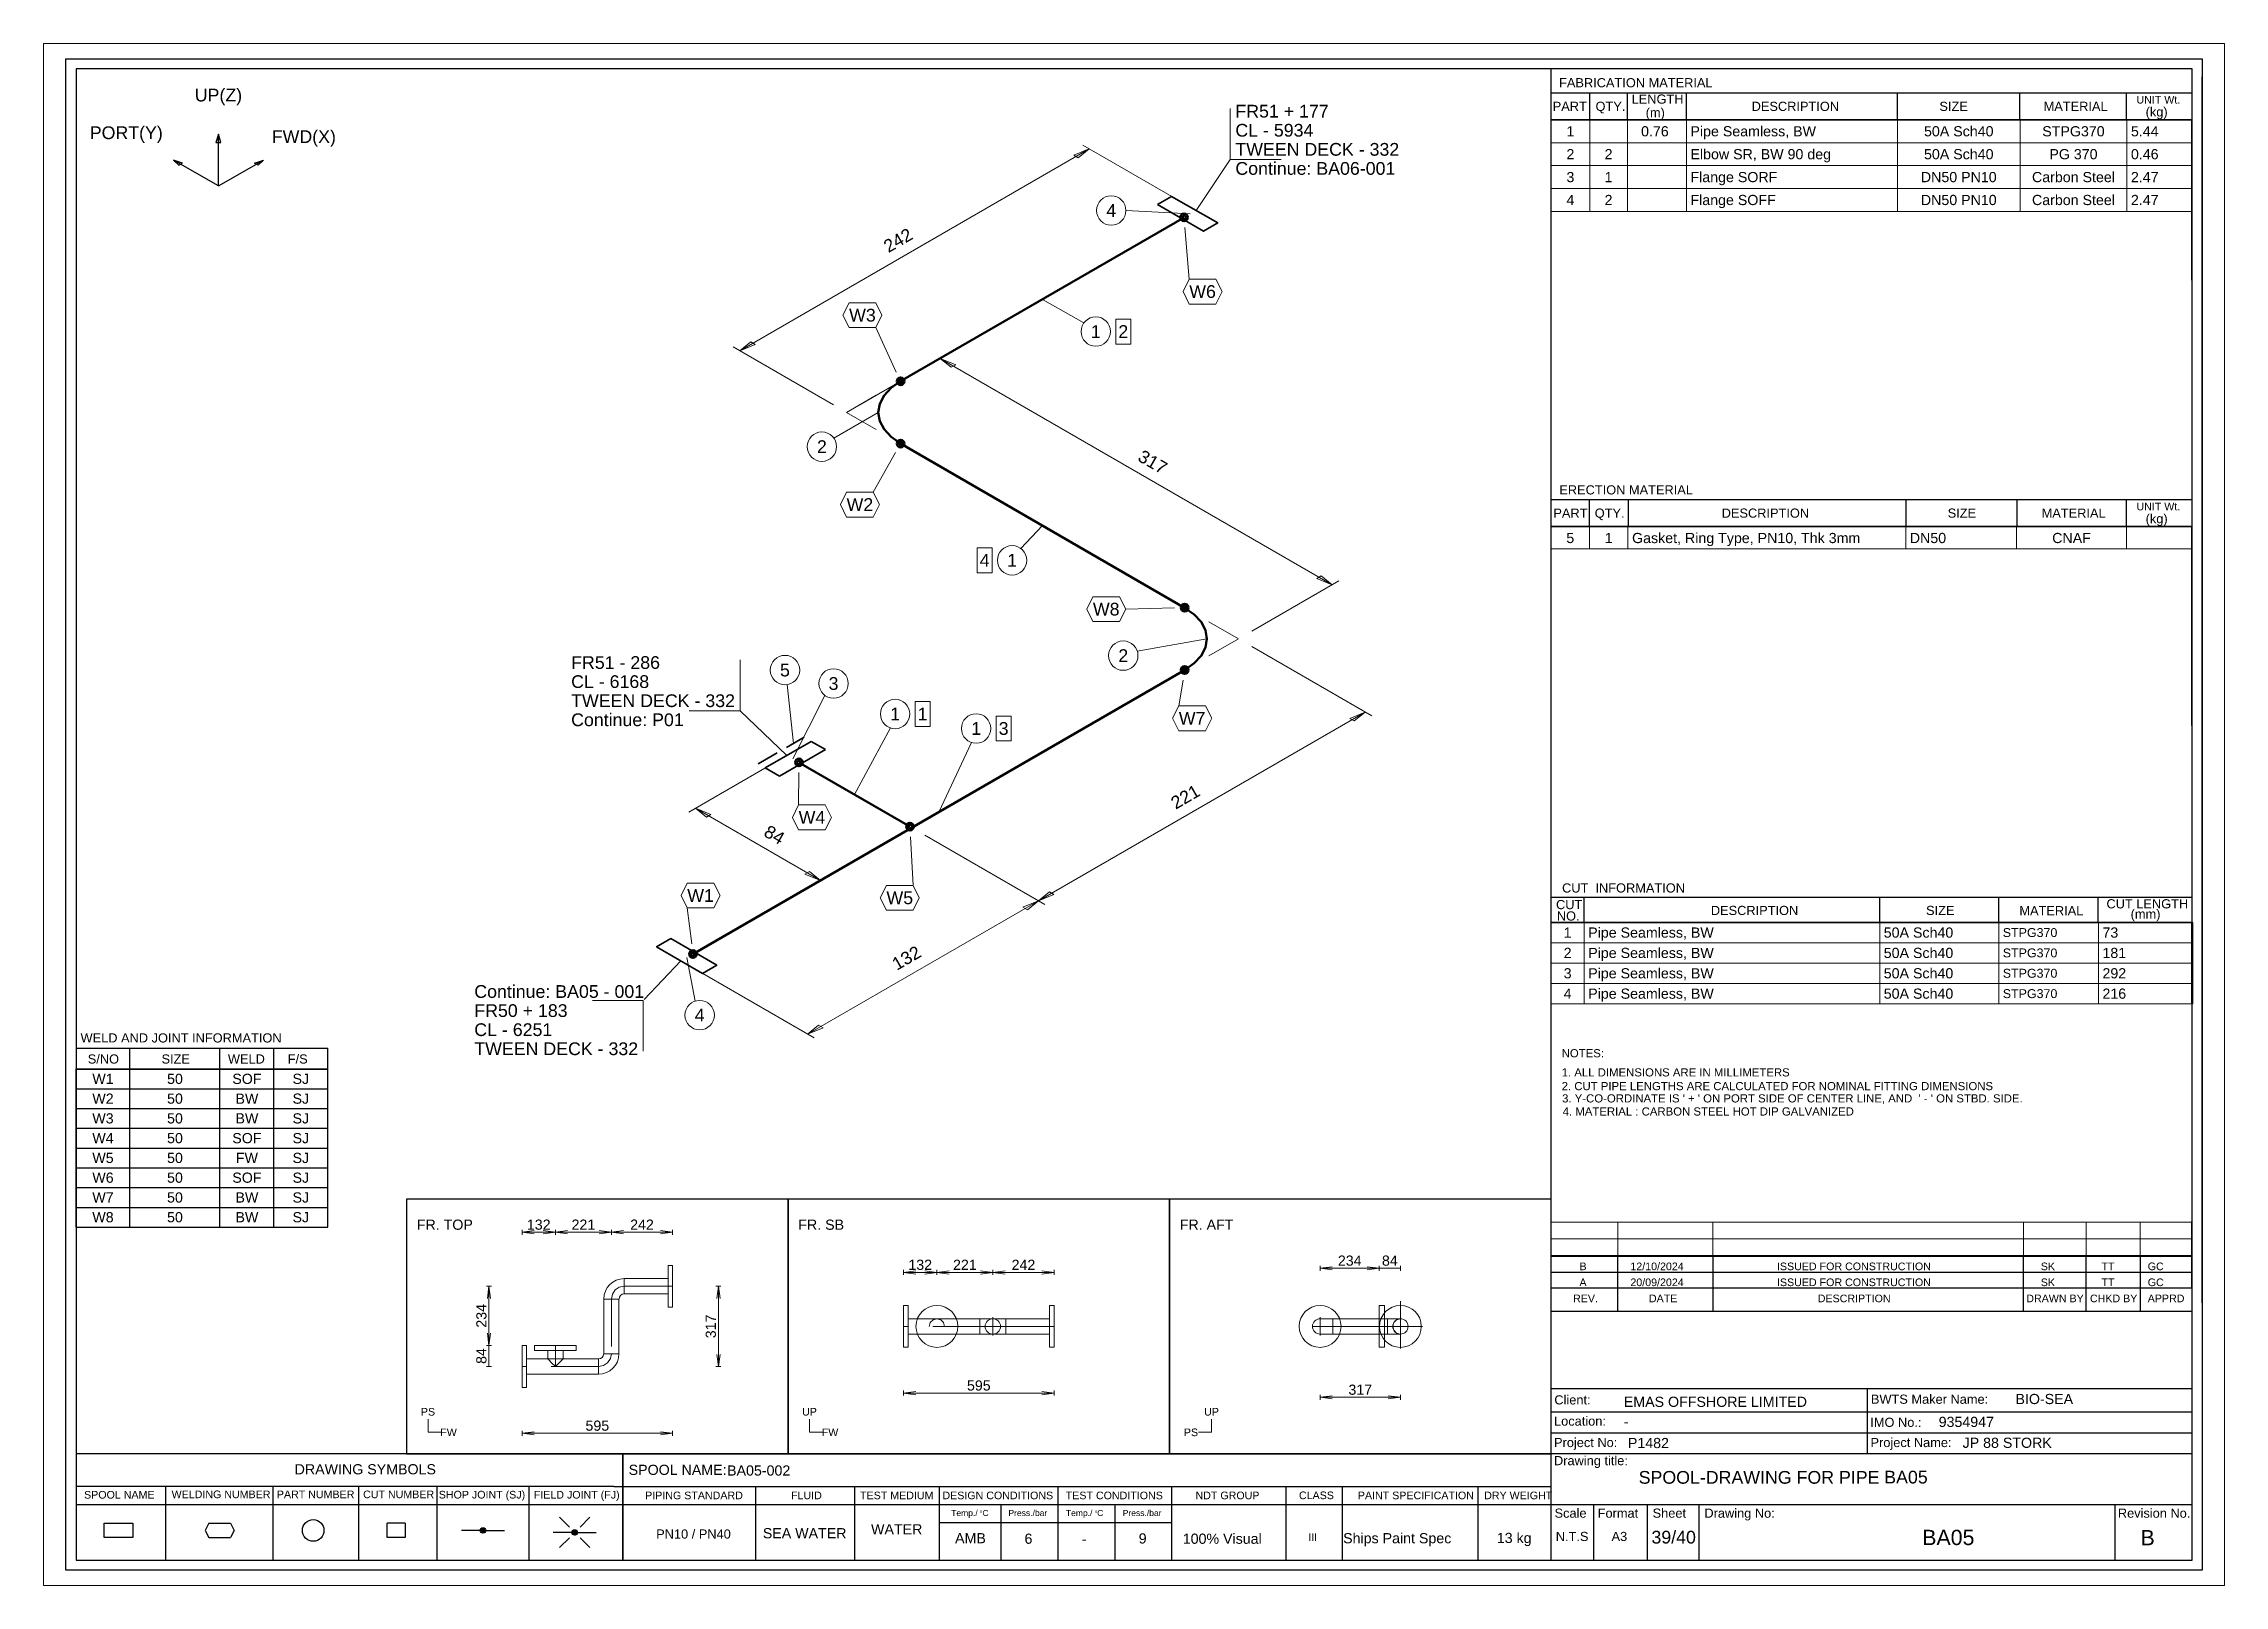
# Paper-space layout 'Layout1' of a CAD drawing. Header units: millimetres. Extents: x -20 to 277, y -7 to 202.
# The model-space entities are those that its viewports show. They can reach past a viewport. Long polylines and large blocks are cut down to what shows.
import ezdxf
from ezdxf.enums import TextEntityAlignment as Align

# ---------------------------------------------------------------- set-up
doc = ezdxf.new("R2010")
doc.units = ezdxf.units.MM
doc.linetypes.add('DOTTED_DASHED5', pattern=[9.99997, 4.444431, -2.666659, 0.222222, -2.666659])
doc.linetypes.add('DOTTED_DASHED6', pattern=[10.0002, 4.444533, -2.66672, 0.222227, -2.66672])
for name, color, linetype in [('FramesFromTables', 40, 'Continuous'), ('I_Coordinates', 11, 'Continuous'), ('I_CutNumbers', 10, 'Continuous'), ('I_Dimensions', 4, 'Continuous'), ('I_OtherComponents', 2, 'Continuous'), ('I_PartNumbers', 9, 'Continuous'), ('I_Pipes', 1, 'Continuous'), ('I_Tags', 8, 'Continuous'), ('SymbolsOnDrawingSheet', 1, 'Continuous'), ('TextFromTables', 2, 'Continuous'), ('TextFromTextBoxes', 2, 'Continuous')]:
    doc.layers.add(name, color=color, linetype=linetype)
doc.styles.add('Cadmatic Default Text', font='arial.ttf')

psp = doc.layouts.get("Layout1")

msp = doc.modelspace()

# ---------------------------------------------------------------- texts
at = {"layer": 'I_PartNumbers', "linetype": 'ByBlock', "lineweight": 0, "style": 'Cadmatic Default Text'}
msp.add_text('5', height=2.5, dxfattribs=at).set_placement((141.38, 176.88), align=Align.MIDDLE_CENTER)
at = {"layer": 'SymbolsOnDrawingSheet', "linetype": 'ByBlock', "lineweight": -3, "style": 'Cadmatic Default Text'}
for s, height, p in [('FABRICATION MATERIAL', 1.8, (293.57, 293.19)), ('PART', 1.8, (292.32, 288.55)), ('QTY.', 1.8, (300.74, 288.55)), ('LENGTH', 1.8, (307.84, 289.97)), ('DESCRIPTION', 1.8, (331.43, 288.55)), ('SIZE', 1.8, (368.34, 288.55)), ('MATERIAL', 1.8, (388.84, 288.55)), ('UNIT Wt.', 1.5, (407.08, 289.7)), (' (kg)', 1.8, (408.19, 287.46)), ('ERECTION MATERIAL', 1.8, (293.62, 213.19)), ('PART', 1.8, (292.45, 208.62)), ('QTY.', 1.8, (300.58, 208.62)), ('DESCRIPTION', 1.8, (325.54, 208.62)), ('SIZE', 1.8, (369.97, 208.62)), ('MATERIAL', 1.8, (388.45, 208.62)), ('UNIT Wt.', 1.5, (407.08, 209.77)), (' (kg)', 1.8, (408.19, 207.53)), ('CUT  INFORMATION', 1.8, (294.16, 134.97)), ('CUT ', 1.8, (292.97, 131.7)), ('NO.', 1.8, (293.13, 129.46)), ('DESCRIPTION', 1.8, (323.41, 130.55)), ('SIZE', 1.8, (365.72, 130.55)), ('MATERIAL', 1.8, (384.07, 130.5)), ('CUT LENGTH', 1.8, (401.19, 131.85)), ('(mm)', 1.8, (405.94, 129.85)), ('WELD AND JOINT INFORMATION', 1.8, (2.89, 105.5)), ('S/NO', 1.8, (4.31, 101.36)), ('SIZE', 1.8, (18.81, 101.36)), ('WELD', 1.8, (31.86, 101.36)), ('F/S', 1.8, (43.63, 101.36)), ('SPOOL-DRAWING FOR PIPE', 2.5, (309.22, 19.5))]:
    msp.add_text(s, height=height, dxfattribs=at).set_placement(p, align=Align.TOP_LEFT)
at = {"layer": 'SymbolsOnDrawingSheet', "linetype": 'ByBlock', "lineweight": 25, "style": 'Cadmatic Default Text'}
for s, p in [('UP(Z)', (30, 289.86)), ('PORT(Y)', (11.88, 282.46)), ('FWD(X)', (46.79, 281.7))]:
    msp.add_text(s, height=2.5, dxfattribs=at).set_placement(p, align=Align.MIDDLE_CENTER)
at = {"layer": 'SymbolsOnDrawingSheet', "linetype": 'ByBlock', "lineweight": -3, "style": 'Cadmatic Default Text'}
for s, height, p in [('(m)', 1.8, (310.6, 285.51)), ('Client:', 1.8, (292.64, 32.58)), ('BWTS Maker Name:', 1.8, (354.88, 32.71)), ('Location:', 1.8, (292.58, 28.41)), ('Project No:', 1.8, (292.58, 24.2)), ('IMO No.:', 1.8, (354.76, 28.17)), ('Project Name:', 1.8, (354.8, 24.2)), ('Drawing title:', 1.8, (292.57, 20.64)), ('DRAWING SYMBOLS', 2, (44.98, 18.84)), ('Temp./  C   ', 1.2, (174.06, 10.65)), ('0', 0.53, (179.71, 11.25)), ('Press./bar', 1.2, (185.31, 10.65)), ('Temp./  C   ', 1.2, (196.61, 10.65)), ('0', 0.53, (202.37, 11.25)), ('Press./bar', 1.2, (207.78, 10.65)), ('Scale', 1.8, (292.68, 10.32)), ('Format', 1.8, (301.16, 10.32)), ('Sheet', 1.8, (311.96, 10.32)), ('Drawing No:', 1.8, (322.14, 10.32)), ('Revision No.', 1.8, (403.43, 10.32)), ('N.T.S', 1.8, (292.92, 5.74)), ('A3', 1.8, (303.89, 5.74))]:
    msp.add_text(s, height=height, dxfattribs=at).set_placement(p)
for s, height, p in [('1. ALL DIMENSIONS ARE IN MILLIMETERS', 1.6, (294.08, 97.83)), ('NOTES:', 1.6, (294.08, 101.59)), ('2. CUT PIPE LENGTHS ARE CALCULATED FOR NOMINAL FITTING DIMENSIONS', 1.6, (294.08, 95.13)), ("3. Y-CO-ORDINATE IS ' + ' ON PORT SIDE OF CENTER LINE, AND  ' - ' ON STBD. SIDE.", 1.6, (294.16, 92.72)), ('4. MATERIAL : CARBON STEEL HOT DIP GALVANIZED', 1.6, (294.28, 90.15)), ('B', 1.5, (297.58, 59.71)), ('12/10/2024', 1.5, (307.59, 59.71)), ('ISSUED FOR CONSTRUCTION', 1.5, (336.41, 59.71)), ('SK', 1.5, (388.28, 59.71)), ('TT', 1.5, (400.21, 59.71)), ('GC', 1.5, (409.3, 59.71)), ('A', 1.5, (297.58, 56.58)), ('20/09/2024', 1.5, (307.59, 56.58)), ('ISSUED FOR CONSTRUCTION', 1.5, (336.41, 56.58)), ('SK', 1.5, (388.28, 56.58)), ('TT', 1.5, (400.21, 56.58)), ('GC', 1.5, (409.3, 56.58)), ('REV.', 1.5, (296.32, 53.41)), ('DATE', 1.5, (311.24, 53.41)), ('DESCRIPTION', 1.5, (344.43, 53.41)), ('DRAWN BY', 1.5, (385.43, 53.41)), ('CHKD BY', 1.5, (397.94, 53.41)), ('APPRD', 1.5, (409.3, 53.41)), ('SPOOL NAME:', 2, (110.65, 19.73)), ('SPOOL NAME', 1.5, (3.58, 14.83)), ('WELDING NUMBER', 1.5, (20.79, 14.91)), ('PART NUMBER', 1.5, (41.48, 14.91)), ('CUT NUMBER', 1.5, (58.44, 14.91)), ('SHOP JOINT (SJ)', 1.5, (73.31, 14.85)), ('FIELD JOINT (FJ)', 1.5, (92, 14.83)), ('PIPING STANDARD', 1.5, (113.89, 14.7)), ('FLUID', 1.5, (142.57, 14.7)), ('TEST MEDIUM', 1.5, (156.14, 14.7)), ('DESIGN CONDITIONS', 1.5, (172.34, 14.7)), ('TEST CONDITIONS', 1.5, (196.58, 14.7)), ('NDT GROUP', 1.5, (222.09, 14.7)), ('CLASS', 1.5, (242.43, 14.72)), ('PAINT SPECIFICATION', 1.5, (254.01, 14.7)), ('DRY WEIGHT', 1.5, (278.84, 14.7)), ('PN10 / PN40', 1.8, (116.06, 7.12)), ('III', 1.5, (244.26, 6.51)), ('B', 3, (407.89, 6.4))]:
    msp.add_text(s, height=height, dxfattribs=at).set_placement(p, align=Align.MIDDLE_LEFT)
at = {"layer": 'SymbolsOnDrawingSheet', "linetype": 'ByBlock', "lineweight": 25, "style": 'Cadmatic Default Text'}
for s, p in [('FR. TOP', (69, 68.9)), ('FR. SB', (144, 68.9)), ('FR. AFT', (219, 68.9))]:
    msp.add_text(s, height=2, dxfattribs=at).set_placement(p, align=Align.TOP_LEFT)
at = {"layer": 'SymbolsOnDrawingSheet', "linetype": 'ByBlock', "lineweight": 13, "style": 'Cadmatic Default Text'}
for s, p in [('132', (92.97, 67.91)), ('221', (101.75, 67.91)), ('242', (113.27, 67.91)), ('132', (167.97, 60.02)), ('221', (176.75, 60.02)), ('242', (188.27, 60.02)), ('234', (252.41, 60.84)), ('84', (260.3, 60.84)), ('595', (179.49, 36.31)), ('317', (254.49, 35.48)), ('595', (104.49, 28.41))]:
    msp.add_text(s, height=2, dxfattribs=at).set_placement(p, align=Align.MIDDLE_CENTER)
for s, p in [('234', (81.69, 49.99)), ('317', (126.79, 47.91)), ('84', (81.69, 42.1))]:
    msp.add_text(s, height=2, rotation=90, dxfattribs=at).set_placement(p, align=Align.MIDDLE_CENTER)
at = {"layer": 'SymbolsOnDrawingSheet', "linetype": 'ByBlock', "lineweight": 18, "style": 'Cadmatic Default Text'}
for s, p in [('PS', (71.2, 31.14)), ('UP', (146.2, 31.14)), ('UP', (225.24, 31.14)), ('FW', (75.24, 27.1)), ('FW', (150.24, 27.1)), ('PS', (221.2, 27.1))]:
    msp.add_text(s, height=1.5, dxfattribs=at).set_placement(p, align=Align.MIDDLE_CENTER)
at = {"layer": 'TextFromTables', "linetype": 'ByBlock', "lineweight": 13, "style": 'Cadmatic Default Text'}
for s, p in [('1', (295.8, 282.75)), ('2', (295.8, 278.25)), ('3', (295.8, 273.75)), ('4', (295.8, 269.25))]:
    msp.add_text(s, height=2, dxfattribs=at).set_placement(p, align=Align.MIDDLE_CENTER)
at = {"layer": 'TextFromTables', "linetype": 'ByBlock', "lineweight": 25, "style": 'Cadmatic Default Text'}
for s, p in [('0.76 ', (312.8, 282.75)), ('50A Sch40', (372.15, 282.75)), ('STPG370', (394.7, 282.75)), ('2', (303.3, 278.25)), ('50A Sch40', (372.15, 278.25)), ('PG 370', (394.7, 278.25)), ('1', (303.3, 273.75)), ('DN50 PN10', (372.15, 273.75)), ('Carbon Steel', (394.7, 273.75)), ('2', (303.3, 269.25)), ('DN50 PN10', (372.15, 269.25)), ('Carbon Steel', (394.7, 269.25)), ('5', (295.77, 202.83)), ('1', (303.32, 202.83)), ('CNAF', (394.32, 202.83)), ('1', (295.25, 125.3)), ('2', (295.25, 121.3)), ('3', (295.25, 117.3)), ('4', (295.25, 113.3)), ('W1', (7.3, 96.56)), ('50', (21.45, 96.56)), ('SOF', (35.6, 96.56)), ('SJ', (46.2, 96.56)), ('W2', (7.3, 92.67)), ('50', (21.45, 92.67)), ('BW', (35.6, 92.67)), ('SJ', (46.2, 92.67)), ('W3', (7.3, 88.79)), ('W4', (7.3, 84.91)), ('50', (21.45, 88.79)), ('50', (21.45, 84.91)), ('SOF', (35.6, 84.91)), ('BW', (35.6, 88.79)), ('SJ', (46.2, 88.79)), ('SJ', (46.2, 84.91)), ('W5', (7.3, 81.02)), ('50', (21.45, 81.02)), ('FW', (35.6, 81.02)), ('SJ', (46.2, 81.02)), ('W6', (7.3, 77.14)), ('50', (21.45, 77.14)), ('SOF', (35.6, 77.14)), ('SJ', (46.2, 77.14)), ('W7', (7.3, 73.25)), ('50', (21.45, 73.25)), ('BW', (35.6, 73.25)), ('SJ', (46.2, 73.25)), ('W8', (7.3, 69.37)), ('50', (21.45, 69.37)), ('BW', (35.6, 69.37)), ('SJ', (46.2, 69.37))]:
    msp.add_text(s, height=2, dxfattribs=at).set_placement(p, align=Align.MIDDLE_CENTER)
for s, height, p in [('Pipe Seamless, BW ', 2, (319.4, 282.75)), ('5.44', 2, (406, 282.75)), ('Elbow SR, BW 90 deg', 2, (319.4, 278.25)), ('0.46', 2, (406, 278.25)), ('Flange SORF ', 2, (319.4, 273.75)), ('2.47', 2, (406, 273.75)), ('Flange SOFF ', 2, (319.4, 269.25)), ('2.47', 2, (406, 269.25)), ('Gasket, Ring Type, PN10, Thk 3mm ', 2, (307.92, 202.83)), ('DN50', 2, (362.52, 202.83)), ('Pipe Seamless, BW', 2, (299.3, 125.3)), ('50A Sch40', 2, (357.4, 125.3)), ('STPG370', 1.75, (380.8, 125.3)), ('73', 2, (400.4, 125.3)), ('Pipe Seamless, BW', 2, (299.3, 121.3)), ('50A Sch40', 2, (357.4, 121.3)), ('STPG370', 1.75, (380.8, 121.3)), ('181', 2, (400.4, 121.3)), ('Pipe Seamless, BW', 2, (299.3, 117.3)), ('50A Sch40', 2, (357.4, 117.3)), ('STPG370', 1.75, (380.8, 117.3)), ('292', 2, (400.4, 117.3)), ('Pipe Seamless, BW', 2, (299.3, 113.3)), ('50A Sch40', 2, (357.4, 113.3)), ('STPG370', 1.75, (380.8, 113.3)), ('216', 2, (400.4, 113.3))]:
    msp.add_text(s, height=height, dxfattribs=at).set_placement(p, align=Align.MIDDLE_LEFT)
at = {"layer": 'TextFromTextBoxes', "linetype": 'ByBlock', "lineweight": -3, "style": 'Cadmatic Default Text'}
for s, p in [('BIO-SEA', (383.3, 33.65)), ('EMAS OFFSHORE LIMITED', (306.3, 33.1)), ('9354947', (368.2, 29.15)), ('-', (306.3, 29.2)), ('P1482', (307.1, 25)), ('JP 88 STORK', (372.9, 25.05)), ('BA05-002', (130, 19.6))]:
    msp.add_text(s, height=2, dxfattribs=at).set_placement(p, align=Align.MIDDLE_LEFT)
at = {"layer": 'TextFromTextBoxes', "linetype": 'ByBlock', "lineweight": 25, "style": 'Cadmatic Default Text'}
msp.add_text('BA05', height=2.5, dxfattribs=at).set_placement((357.5, 18.3), align=Align.MIDDLE_LEFT)
at = {"layer": 'TextFromTextBoxes', "linetype": 'ByBlock', "lineweight": -3, "style": 'Cadmatic Default Text'}
for s, height, p in [('WATER', 2, (163.35, 8.05)), ('SEA WATER', 2, (145.25, 7.28)), ('AMB', 2, (177.85, 6.3)), ('6', 2, (189.25, 6.2)), ('-', 2, (200.2, 6.15)), ('9', 2, (211.7, 6.25)), ('100% Visual', 2, (227.35, 6.2)), ('Ships Paint Spec', 2, (261.75, 6.3)), ('13 kg', 2, (284.75, 6.35)), ('39/40', 2.5, (316.1, 6.5))]:
    msp.add_text(s, height=height, dxfattribs=at).set_placement(p, align=Align.MIDDLE_CENTER)
at = {"layer": 'TextFromTextBoxes', "linetype": 'ByBlock', "lineweight": 25, "style": 'Cadmatic Default Text'}
msp.add_text('BA05', height=3, dxfattribs=at).set_placement((370.1, 6.45), align=Align.MIDDLE_CENTER)

# ---------------------------------------------------------------- blocks, each defined once
blk = doc.blocks.new('BA01728716379_PRT_1_3')
at = {"layer": 'I_Pipes', "linetype": 'ByBlock', "lineweight": 50}
blk.add_line((92.11, 135.43), (113.95, 122.82), dxfattribs=at)
blk = doc.blocks.new('BA01728716379_PRT_8_3')
at = {"layer": 'I_OtherComponents', "linetype": 'ByBlock', "lineweight": 35, "flags": 128}
blk.add_lwpolyline([(66.91, 100.81), (64.13, 99.2), (73.18, 93.97), (75.96, 95.58), (66.91, 100.81)], dxfattribs=at)
at = {"layer": 'I_OtherComponents', "linetype": 'ByBlock', "lineweight": 50}
for radius in [0.75, 0.375]:
    blk.add_circle((71.29, 97.78), radius, dxfattribs=at)
blk = doc.blocks.new('BA01728716379_PRT_9_3')
at = {"layer": 'I_Pipes', "linetype": 'ByBlock', "lineweight": 50}
blk.add_line((167.96, 153.59), (71.29, 97.78), dxfattribs=at)
blk = doc.blocks.new('BA01728716379_PRT_12_3')
at = {"layer": 'I_Pipes', "linetype": 'ByBlock', "lineweight": 0}
for q in [(172.73, 163.09), (172.73, 156.35)]:
    blk.add_line((178.57, 159.72), q, dxfattribs=at)
at = {"layer": 'I_Pipes', "linetype": 'ByBlock', "lineweight": 50, "flags": 128}
blk.add_lwpolyline([(167.96, 165.84), (169.82, 164.53), (171.21, 163.03), (172.06, 161.41), (172.35, 159.72), (172.06, 158.03), (171.21, 156.4), (169.82, 154.91), (167.96, 153.59)], dxfattribs=at)
at = {"layer": 'I_Pipes', "linetype": 'ByBlock', "lineweight": 50}
for centre, radius in [((167.96, 165.84), 0.75), ((167.96, 165.84), 0.375), ((167.96, 153.59), 0.75), ((167.96, 153.59), 0.375)]:
    blk.add_circle(centre, radius, dxfattribs=at)
blk = doc.blocks.new('BA01728716379_PRT_13_3')
at = {"layer": 'I_Pipes', "linetype": 'ByBlock', "lineweight": 50}
blk.add_line((112.11, 198.09), (167.96, 165.84), dxfattribs=at)
blk = doc.blocks.new('BA01728716379_PRT_15_3')
at = {"layer": 'I_Pipes', "linetype": 'ByBlock', "lineweight": 0}
for q in [(107.34, 207.58), (107.34, 200.84)]:
    blk.add_line((101.5, 204.21), q, dxfattribs=at)
at = {"layer": 'I_Pipes', "linetype": 'ByBlock', "lineweight": 50, "flags": 128}
blk.add_lwpolyline([(112.11, 210.33), (110.25, 209.02), (108.86, 207.52), (108.01, 205.9), (107.72, 204.21), (108.01, 202.52), (108.86, 200.89), (110.25, 199.4), (112.11, 198.09)], dxfattribs=at)
at = {"layer": 'I_Pipes', "linetype": 'ByBlock', "lineweight": 50}
for centre, radius in [((112.11, 210.33), 0.75), ((112.11, 210.33), 0.375), ((112.11, 198.09), 0.75), ((112.11, 198.09), 0.375)]:
    blk.add_circle(centre, radius, dxfattribs=at)
blk = doc.blocks.new('BA01728716379_PRT_16_3')
at = {"layer": 'I_Pipes', "linetype": 'ByBlock', "lineweight": 50}
blk.add_line((112.11, 210.33), (167.85, 242.52), dxfattribs=at)
blk = doc.blocks.new('BA01728716379_PRT_17_3')
at = {"layer": 'I_OtherComponents', "linetype": 'ByBlock', "lineweight": 35, "flags": 128}
blk.add_lwpolyline([(162.62, 245.05), (165.4, 246.65), (174.45, 241.43), (171.67, 239.82), (162.62, 245.05)], dxfattribs=at)
at = {"layer": 'I_OtherComponents', "linetype": 'ByBlock', "lineweight": 50}
for radius in [0.75, 0.375]:
    blk.add_circle((167.85, 242.52), radius, dxfattribs=at)
blk = doc.blocks.new('BA01728716379_DIM_0_3')
at = {"layer": 'I_Dimensions', "linetype": 'ByBlock', "lineweight": 0}
for p, q in [((80.5, 216.33), (149.21, 256)), ((147.91, 256.75), (167.61, 245.38)), ((98.91, 205.71), (79.2, 217.08))]:
    blk.add_line(p, q, dxfattribs=at)
at = {"layer": 'I_Dimensions', "linetype": 'ByBlock', "lineweight": 0, "flags": 128}
for points in [[(149.21, 256), (147.04, 254.25), (146.18, 254.75), (149.21, 256)], [(80.5, 216.33), (83.53, 217.58), (82.67, 218.08), (80.5, 216.33)]]:
    blk.add_lwpolyline(points, dxfattribs=at)
at = {"layer": 'I_Dimensions', "linetype": 'ByBlock', "lineweight": 0, "style": 'Cadmatic Default Text'}
blk.add_text('242', height=2.5, rotation=30, dxfattribs=at).set_placement((111.61, 238.04), align=Align.MIDDLE_CENTER)
blk = doc.blocks.new('BA01728716379_DIM_1_3')
at = {"layer": 'I_Dimensions', "linetype": 'ByBlock', "lineweight": 0}
for p, q in [((104.1, 205.71), (121.21, 215.58)), ((119.91, 214.83), (196.97, 170.34)), ((198.27, 171.09), (181.16, 161.22))]:
    blk.add_line(p, q, dxfattribs=at)
at = {"layer": 'I_Dimensions', "linetype": 'ByBlock', "lineweight": 0, "flags": 128}
for points in [[(119.91, 214.83), (122.07, 213.08), (122.94, 213.58), (119.91, 214.83)], [(196.97, 170.34), (193.94, 171.59), (194.8, 172.09), (196.97, 170.34)]]:
    blk.add_lwpolyline(points, dxfattribs=at)
at = {"layer": 'I_Dimensions', "linetype": 'ByBlock', "lineweight": 0, "style": 'Cadmatic Default Text'}
blk.add_text('317', height=2.5, rotation=330, dxfattribs=at).set_placement((161.69, 194.46), align=Align.MIDDLE_CENTER)
blk = doc.blocks.new('BA01728716379_DIM_2_3')
at = {"layer": 'I_Dimensions', "linetype": 'ByBlock', "lineweight": 0}
for p, q in [((204.76, 144.59), (181.16, 158.22)), ((139.2, 108.24), (203.46, 145.34)), ((116.9, 121.12), (140.5, 107.49))]:
    blk.add_line(p, q, dxfattribs=at)
at = {"layer": 'I_Dimensions', "linetype": 'ByBlock', "lineweight": 0, "flags": 128}
for points in [[(203.46, 145.34), (201.3, 143.59), (200.43, 144.09), (203.46, 145.34)], [(139.2, 108.24), (142.24, 109.49), (141.37, 109.99), (139.2, 108.24)]]:
    blk.add_lwpolyline(points, dxfattribs=at)
at = {"layer": 'I_Dimensions', "linetype": 'ByBlock', "lineweight": 0, "style": 'Cadmatic Default Text'}
blk.add_text('221', height=2.5, rotation=30, dxfattribs=at).set_placement((168.09, 128.67), align=Align.MIDDLE_CENTER)
blk = doc.blocks.new('BA01728716379_DIM_3_3')
at = {"layer": 'I_Dimensions', "linetype": 'ByBlock', "lineweight": 0}
for p, q in [((140.5, 107.49), (116.9, 121.12)), ((93.83, 82.05), (139.2, 108.24)), ((71.53, 94.92), (95.13, 81.3))]:
    blk.add_line(p, q, dxfattribs=at)
at = {"layer": 'I_Dimensions', "linetype": 'ByBlock', "lineweight": 0, "flags": 128}
for points in [[(139.2, 108.24), (137.04, 106.49), (136.17, 106.99), (139.2, 108.24)], [(93.83, 82.05), (96.86, 83.3), (96, 83.8), (93.83, 82.05)]]:
    blk.add_lwpolyline(points, dxfattribs=at)
at = {"layer": 'I_Dimensions', "linetype": 'ByBlock', "lineweight": 0, "style": 'Cadmatic Default Text'}
blk.add_text('132', height=2.5, rotation=30, dxfattribs=at).set_placement((113.27, 97.02), align=Align.MIDDLE_CENTER)
blk = doc.blocks.new('BA01728716379_DIM_4_3')
at = {"layer": 'I_Dimensions', "linetype": 'ByBlock', "lineweight": 0}
for p, q in [((87.15, 135.29), (70.48, 125.67)), ((71.78, 126.42), (96.34, 112.24)), ((95.04, 111.49), (111.71, 121.12))]:
    blk.add_line(p, q, dxfattribs=at)
at = {"layer": 'I_Dimensions', "linetype": 'ByBlock', "lineweight": 0, "flags": 128}
for points in [[(71.78, 126.42), (73.95, 124.67), (74.81, 125.17), (71.78, 126.42)], [(96.34, 112.24), (93.3, 113.49), (94.17, 113.99), (96.34, 112.24)]]:
    blk.add_lwpolyline(points, dxfattribs=at)
at = {"layer": 'I_Dimensions', "linetype": 'ByBlock', "lineweight": 0, "style": 'Cadmatic Default Text'}
blk.add_text('84', height=2.5, rotation=330, dxfattribs=at).set_placement((87.31, 121.21), align=Align.MIDDLE_CENTER)
blk = doc.blocks.new('BA01728716379_CRD_0_3')
at = {"layer": 'I_Coordinates', "linetype": 'ByBlock', "lineweight": 0}
blk.add_line((176.93, 253.9), (170.21, 243.88), dxfattribs=at)
at = {"layer": 'I_Coordinates', "linetype": 'ByBlock', "lineweight": 0, "flags": 128}
blk.add_lwpolyline([(176.93, 263.9), (176.93, 253.9), (186.93, 253.9)], dxfattribs=at)
at = {"layer": 'I_Coordinates', "linetype": 'ByBlock', "lineweight": 0, "style": 'Cadmatic Default Text'}
for s, p in [('FR51 + 177', (177.93, 262.15)), ('CL - 5934', (177.93, 258.4)), ('TWEEN DECK - 332', (177.93, 254.65)), ('Continue: BA06-001', (177.93, 250.9))]:
    blk.add_text(s, height=2.5, dxfattribs=at).set_placement(p)
blk = doc.blocks.new('BA01728716379_CRD_1_3')
at = {"layer": 'I_Coordinates', "linetype": 'ByBlock', "lineweight": 0}
blk.add_line((61.69, 88.84), (68.93, 96.42), dxfattribs=at)
at = {"layer": 'I_Coordinates', "linetype": 'ByBlock', "lineweight": 0, "flags": 128}
blk.add_lwpolyline([(61.52, 78.67), (61.52, 88.67), (51.52, 88.67)], dxfattribs=at)
at = {"layer": 'I_Coordinates', "linetype": 'ByBlock', "lineweight": 0, "style": 'Cadmatic Default Text'}
for s, p in [('Continue: BA05 - 001', (28.3, 91.67)), ('FR50 + 183', (28.3, 87.92)), ('CL - 6251', (28.3, 84.17)), ('TWEEN DECK - 332', (28.3, 80.42))]:
    blk.add_text(s, height=2.5, dxfattribs=at).set_placement(p, align=Align.TOP_LEFT)
blk = doc.blocks.new('BA01728716379_CRD_2_3')
at = {"layer": 'I_Coordinates', "linetype": 'ByBlock', "lineweight": 0}
blk.add_line((80.55, 145.56), (89.75, 136.79), dxfattribs=at)
at = {"layer": 'I_Coordinates', "linetype": 'ByBlock', "lineweight": 0, "flags": 128}
blk.add_lwpolyline([(80.55, 155.56), (80.55, 145.56), (70.55, 145.56)], dxfattribs=at)
at = {"layer": 'I_Coordinates', "linetype": 'ByBlock', "lineweight": 0, "style": 'Cadmatic Default Text'}
for s, p in [('FR51 - 286', (47.34, 153.81)), ('CL - 6168', (47.34, 150.06)), ('TWEEN DECK - 332', (47.34, 146.31)), ('Continue: P01', (47.34, 142.56))]:
    blk.add_text(s, height=2.5, dxfattribs=at).set_placement(p)
blk = doc.blocks.new('BA01728716379_PTN_0_3')
at = {"layer": 'I_PartNumbers', "linetype": 'ByBlock', "lineweight": 0}
blk.add_line((71.72, 88.54), (70.11, 97.1), dxfattribs=at)
blk.add_circle((72.61, 85.78), 2.89, dxfattribs=at)
at = {"layer": 'I_PartNumbers', "linetype": 'ByBlock', "lineweight": 0, "style": 'Cadmatic Default Text'}
blk.add_text('4', height=2.5, dxfattribs=at).set_placement((72.61, 85.78), align=Align.MIDDLE_CENTER)
blk = doc.blocks.new('BA01728716379_PTN_1_3')
at = {"layer": 'I_PartNumbers', "linetype": 'ByBlock', "lineweight": 0}
blk.add_line((97.23, 148.6), (90.93, 136.11), dxfattribs=at)
blk.add_circle((98.93, 150.94), 2.89, dxfattribs=at)
at = {"layer": 'I_PartNumbers', "linetype": 'ByBlock', "lineweight": 0, "style": 'Cadmatic Default Text'}
blk.add_text('3', height=2.5, dxfattribs=at).set_placement((98.93, 150.94), align=Align.MIDDLE_CENTER)
blk = doc.blocks.new('BA01728716379_PTN_2_3')
at = {"layer": 'I_PartNumbers', "linetype": 'ByBlock', "lineweight": 0}
blk.add_line((110.14, 142.2), (103.03, 129.13), dxfattribs=at)
blk.add_circle((111.03, 144.95), 2.89, dxfattribs=at)
at = {"layer": 'I_PartNumbers', "linetype": 'ByBlock', "lineweight": 0, "style": 'Cadmatic Default Text'}
blk.add_text('1', height=2.5, dxfattribs=at).set_placement((111.03, 144.95), align=Align.MIDDLE_CENTER)
blk = doc.blocks.new('BA01728716379_PTN_3_3')
at = {"layer": 'I_PartNumbers', "linetype": 'ByBlock', "lineweight": 0}
blk.add_line((126.07, 139.34), (119.62, 125.69), dxfattribs=at)
blk.add_circle((126.96, 142.1), 2.89, dxfattribs=at)
at = {"layer": 'I_PartNumbers', "linetype": 'ByBlock', "lineweight": 0, "style": 'Cadmatic Default Text'}
blk.add_text('1', height=2.5, dxfattribs=at).set_placement((126.96, 142.1), align=Align.MIDDLE_CENTER)
blk = doc.blocks.new('BA01728716379_PTN_4_3')
at = {"layer": 'I_PartNumbers', "linetype": 'ByBlock', "lineweight": 0}
blk.add_line((158.64, 157.31), (172.35, 159.72), dxfattribs=at)
blk.add_circle((155.89, 156.42), 2.89, dxfattribs=at)
at = {"layer": 'I_PartNumbers', "linetype": 'ByBlock', "lineweight": 0, "style": 'Cadmatic Default Text'}
blk.add_text('2', height=2.5, dxfattribs=at).set_placement((155.89, 156.42), align=Align.MIDDLE_CENTER)
blk = doc.blocks.new('BA01728716379_PTN_5_3')
at = {"layer": 'I_PartNumbers', "linetype": 'ByBlock', "lineweight": 0}
blk.add_line((135.74, 177.48), (140.03, 181.96), dxfattribs=at)
blk.add_circle((134.03, 175.14), 2.89, dxfattribs=at)
at = {"layer": 'I_PartNumbers', "linetype": 'ByBlock', "lineweight": 0, "style": 'Cadmatic Default Text'}
blk.add_text('1', height=2.5, dxfattribs=at).set_placement((134.03, 175.14), align=Align.MIDDLE_CENTER)
blk = doc.blocks.new('BA01728716379_PTN_6_3')
at = {"layer": 'I_PartNumbers', "linetype": 'ByBlock', "lineweight": 0}
blk.add_line((98.98, 199.18), (107.72, 204.21), dxfattribs=at)
blk.add_circle((96.64, 197.48), 2.89, dxfattribs=at)
at = {"layer": 'I_PartNumbers', "linetype": 'ByBlock', "lineweight": 0, "style": 'Cadmatic Default Text'}
blk.add_text('2', height=2.5, dxfattribs=at).set_placement((96.64, 197.48), align=Align.MIDDLE_CENTER)
blk = doc.blocks.new('BA01728716379_PTN_7_3')
at = {"layer": 'I_PartNumbers', "linetype": 'ByBlock', "lineweight": 0}
blk.add_line((148.14, 221.8), (139.98, 226.42), dxfattribs=at)
blk.add_circle((150.48, 220.1), 2.89, dxfattribs=at)
at = {"layer": 'I_PartNumbers', "linetype": 'ByBlock', "lineweight": 0, "style": 'Cadmatic Default Text'}
blk.add_text('1', height=2.5, dxfattribs=at).set_placement((150.48, 220.1), align=Align.MIDDLE_CENTER)
blk = doc.blocks.new('BA01728716379_PTN_8_3')
at = {"layer": 'I_PartNumbers', "linetype": 'ByBlock', "lineweight": 0}
blk.add_line((156.43, 243.88), (169.03, 243.2), dxfattribs=at)
blk.add_circle((153.53, 243.88), 2.89, dxfattribs=at)
at = {"layer": 'I_PartNumbers', "linetype": 'ByBlock', "lineweight": 0, "style": 'Cadmatic Default Text'}
blk.add_text('4', height=2.5, dxfattribs=at).set_placement((153.53, 243.88), align=Align.MIDDLE_CENTER)
blk = doc.blocks.new('BA01728716379_CUT_9_3')
at = {"layer": 'I_CutNumbers', "linetype": 'ByBlock', "lineweight": 0, "flags": 128}
blk.add_lwpolyline([(117.91, 142.5), (117.91, 147.4), (114.97, 147.4), (114.97, 142.5), (117.91, 142.5)], dxfattribs=at)
at = {"layer": 'I_CutNumbers', "linetype": 'ByBlock', "lineweight": 0, "style": 'Cadmatic Default Text'}
blk.add_text('1', height=2.5, dxfattribs=at).set_placement((116.44, 144.95), align=Align.MIDDLE_CENTER)
blk = doc.blocks.new('BA01728716379_CUT_10_3')
at = {"layer": 'I_CutNumbers', "linetype": 'ByBlock', "lineweight": 0, "flags": 128}
blk.add_lwpolyline([(133.84, 139.65), (133.84, 144.54), (130.9, 144.54), (130.9, 139.65), (133.84, 139.65)], dxfattribs=at)
at = {"layer": 'I_CutNumbers', "linetype": 'ByBlock', "lineweight": 0, "style": 'Cadmatic Default Text'}
blk.add_text('3', height=2.5, dxfattribs=at).set_placement((132.37, 142.1), align=Align.MIDDLE_CENTER)
blk = doc.blocks.new('BA01728716379_CUT_11_3')
at = {"layer": 'I_CutNumbers', "linetype": 'ByBlock', "lineweight": 0, "flags": 128}
blk.add_lwpolyline([(130.1, 172.69), (130.1, 177.59), (127.16, 177.59), (127.16, 172.69), (130.1, 172.69)], dxfattribs=at)
at = {"layer": 'I_CutNumbers', "linetype": 'ByBlock', "lineweight": 0, "style": 'Cadmatic Default Text'}
blk.add_text('4', height=2.5, dxfattribs=at).set_placement((128.63, 175.14), align=Align.MIDDLE_CENTER)
blk = doc.blocks.new('BA01728716379_CUT_12_3')
at = {"layer": 'I_CutNumbers', "linetype": 'ByBlock', "lineweight": 0, "flags": 128}
blk.add_lwpolyline([(157.36, 217.65), (157.36, 222.55), (154.42, 222.55), (154.42, 217.65), (157.36, 217.65)], dxfattribs=at)
at = {"layer": 'I_CutNumbers', "linetype": 'ByBlock', "lineweight": 0, "style": 'Cadmatic Default Text'}
blk.add_text('2', height=2.5, dxfattribs=at).set_placement((155.89, 220.1), align=Align.MIDDLE_CENTER)
blk = doc.blocks.new('Pi_Weld_0')
at = {"layer": 'I_Tags', "linetype": 'ByBlock', "lineweight": 0, "flags": 128}
for points in [[(-2.62, 2.45), (-3.84, 0)], [(-3.84, 0), (-2.62, -2.45)], [(2.62, 2.45), (-2.62, 2.45)], [(3.84, 0), (2.62, 2.45)], [(2.62, -2.45), (3.84, 0)], [(-2.62, -2.45), (2.62, -2.45)], [(2.62, -2.45), (6.66, -11.18)]]:
    blk.add_lwpolyline(points, dxfattribs=at)
at = {"layer": 'I_Tags', "linetype": 'ByBlock', "lineweight": 0, "style": 'Cadmatic Default Text'}
blk.add_text('W3', height=2.5, dxfattribs=at).set_placement((0, 0), align=Align.MIDDLE_CENTER)
blk = doc.blocks.new('Pi_Weld_1')
at = {"layer": 'I_Tags', "linetype": 'ByBlock', "lineweight": 0, "flags": 128}
for points in [[(-2.62, 2.45), (-3.46, 12.56)], [(-2.62, 2.45), (-3.84, 0)], [(-3.84, 0), (-2.62, -2.45)], [(2.62, 2.45), (-2.62, 2.45)], [(3.84, 0), (2.62, 2.45)], [(2.62, -2.45), (3.84, 0)], [(-2.62, -2.45), (2.62, -2.45)]]:
    blk.add_lwpolyline(points, dxfattribs=at)
at = {"layer": 'I_Tags', "linetype": 'ByBlock', "lineweight": 0, "style": 'Cadmatic Default Text'}
blk.add_text('W6', height=2.5, dxfattribs=at).set_placement((0, 0), align=Align.MIDDLE_CENTER)
blk = doc.blocks.new('Pi_Weld_2')
at = {"layer": 'I_Tags', "linetype": 'ByBlock', "lineweight": 0, "flags": 128}
for points in [[(-2.62, 2.45), (-3.84, 0)], [(-3.84, 0), (-2.62, -2.45)], [(2.62, 2.45), (-2.62, 2.45)], [(3.84, 0), (2.62, 2.45)], [(2.62, -2.45), (3.84, 0)], [(-2.62, -2.45), (2.62, -2.45)], [(-2.62, -2.45), (-1.75, -9.52)]]:
    blk.add_lwpolyline(points, dxfattribs=at)
at = {"layer": 'I_Tags', "linetype": 'ByBlock', "lineweight": 0, "style": 'Cadmatic Default Text'}
blk.add_text('W1', height=2.5, dxfattribs=at).set_placement((0, 0), align=Align.MIDDLE_CENTER)
blk = doc.blocks.new('Pi_Weld_3')
at = {"layer": 'I_Tags', "linetype": 'ByBlock', "lineweight": 0, "flags": 128}
for points in [[(2.62, 2.45), (2.11, 11.99)], [(-2.62, 2.45), (-3.84, 0)], [(-3.84, 0), (-2.62, -2.45)], [(2.62, 2.45), (-2.62, 2.45)], [(3.84, 0), (2.62, 2.45)], [(2.62, -2.45), (3.84, 0)], [(-2.62, -2.45), (2.62, -2.45)]]:
    blk.add_lwpolyline(points, dxfattribs=at)
at = {"layer": 'I_Tags', "linetype": 'ByBlock', "lineweight": 0, "style": 'Cadmatic Default Text'}
blk.add_text('W5', height=2.5, dxfattribs=at).set_placement((0, 0), align=Align.MIDDLE_CENTER)
blk = doc.blocks.new('Pi_Weld_4')
at = {"layer": 'I_Tags', "linetype": 'ByBlock', "lineweight": 0, "flags": 128}
for points in [[(-2.62, 2.45), (-2.59, 8.79)], [(-2.62, 2.45), (-3.84, 0)], [(-3.84, 0), (-2.62, -2.45)], [(2.62, 2.45), (-2.62, 2.45)], [(3.84, 0), (2.62, 2.45)], [(2.62, -2.45), (3.84, 0)], [(-2.62, -2.45), (2.62, -2.45)]]:
    blk.add_lwpolyline(points, dxfattribs=at)
at = {"layer": 'I_Tags', "linetype": 'ByBlock', "lineweight": 0, "style": 'Cadmatic Default Text'}
blk.add_text('W4', height=2.5, dxfattribs=at).set_placement((0, 0), align=Align.MIDDLE_CENTER)
blk = doc.blocks.new('Pi_Weld_5')
at = {"layer": 'I_Tags', "linetype": 'ByBlock', "lineweight": 0, "flags": 128}
for points in [[(-2.62, 2.45), (-3.84, 0)], [(-3.84, 0), (-2.62, -2.45)], [(2.62, 2.45), (-2.62, 2.45)], [(3.84, 0), (2.62, 2.45)], [(2.62, -2.45), (3.84, 0)], [(3.84, 0), (13.42, 0.24)], [(-2.62, -2.45), (2.62, -2.45)]]:
    blk.add_lwpolyline(points, dxfattribs=at)
at = {"layer": 'I_Tags', "linetype": 'ByBlock', "lineweight": 0, "style": 'Cadmatic Default Text'}
blk.add_text('W8', height=2.5, dxfattribs=at).set_placement((0, 0), align=Align.MIDDLE_CENTER)
blk = doc.blocks.new('Pi_Weld_6')
at = {"layer": 'I_Tags', "linetype": 'ByBlock', "lineweight": 0, "flags": 128}
for points in [[(-2.62, 2.45), (-1.79, 7.51)], [(-2.62, 2.45), (-3.84, 0)], [(-3.84, 0), (-2.62, -2.45)], [(2.62, 2.45), (-2.62, 2.45)], [(3.84, 0), (2.62, 2.45)], [(2.62, -2.45), (3.84, 0)], [(-2.62, -2.45), (2.62, -2.45)]]:
    blk.add_lwpolyline(points, dxfattribs=at)
at = {"layer": 'I_Tags', "linetype": 'ByBlock', "lineweight": 0, "style": 'Cadmatic Default Text'}
blk.add_text('W7', height=2.5, dxfattribs=at).set_placement((0, 0), align=Align.MIDDLE_CENTER)
blk = doc.blocks.new('Pi_Weld_7')
at = {"layer": 'I_Tags', "linetype": 'ByBlock', "lineweight": 0, "flags": 128}
for points in [[(2.62, 2.45), (7.02, 10.25)], [(-2.62, 2.45), (-3.84, 0)], [(-3.84, 0), (-2.62, -2.45)], [(2.62, 2.45), (-2.62, 2.45)], [(3.84, 0), (2.62, 2.45)], [(2.62, -2.45), (3.84, 0)], [(-2.62, -2.45), (2.62, -2.45)]]:
    blk.add_lwpolyline(points, dxfattribs=at)
at = {"layer": 'I_Tags', "linetype": 'ByBlock', "lineweight": 0, "style": 'Cadmatic Default Text'}
blk.add_text('W2', height=2.5, dxfattribs=at).set_placement((0, 0), align=Align.MIDDLE_CENTER)

# ---------------------------------------------------------------- linework, layer by layer
at = {"linetype": 'DOTTED_DASHED6', "lineweight": 13, "flags": 128}
for points in [[(109.78, 55.81), (108.81, 55.62), (107.99, 55.07), (107.44, 54.25), (107.25, 53.28)], [(109.78, 55.81), (118.39, 55.81)], [(119.29, 55.81), (118.39, 55.81)], [(107.25, 53.28), (107.25, 42.55)], [(262.38, 52.84), (262.38, 42.98)], [(164.69, 47.91), (165.59, 47.91)], [(179.72, 47.91), (165.59, 47.91)], [(182.25, 46.1), (182.25, 49.72)], [(182.25, 47.91), (184.78, 47.91)], [(182.25, 47.91), (183.75, 47.91)], [(184.78, 47.91), (193.4, 47.91)], [(194.29, 47.91), (193.4, 47.91)], [(246.59, 47.91), (245.09, 47.91)], [(246.59, 49.72), (246.59, 46.1)], [(246.59, 47.91), (249.12, 47.91)], [(249.12, 47.91), (259.85, 47.91)], [(257.45, 47.91), (267.31, 47.91)], [(258.22, 47.91), (259.22, 47.91)], [(259.22, 47.91), (262.38, 47.91)], [(262.38, 47.91), (259.85, 47.91)], [(96.25, 40.02), (96.25, 43.18)], [(89.69, 40.02), (90.59, 40.02)], [(104.72, 40.02), (90.59, 40.02)]]:
    msp.add_lwpolyline(points, dxfattribs=at)
at = {"linetype": 'ByBlock', "lineweight": 18, "flags": 128}
for points in [[(109.78, 57.31), (118.39, 57.31), (118.39, 54.3), (109.78, 54.3), (109.78, 57.31)], [(109.78, 54.3), (109.78, 57.31)], [(119.29, 51.7), (118.39, 51.7), (118.39, 59.91), (119.29, 59.91), (119.29, 51.7)], [(108.75, 53.28), (108.75, 42.55), (105.74, 42.55), (105.74, 53.28), (108.75, 53.28)], [(105.74, 53.28), (108.75, 53.28)], [(164.69, 52.02), (165.59, 52.02), (165.59, 43.81), (164.69, 43.81), (164.69, 52.02)], [(194.29, 43.81), (193.4, 43.81), (193.4, 52.02), (194.29, 52.02), (194.29, 43.81)], [(258.22, 52.02), (259.22, 52.02), (259.22, 43.81), (258.22, 43.81), (258.22, 52.02)], [(179.72, 46.41), (165.59, 46.41), (165.59, 49.42), (179.72, 49.42), (179.72, 46.41)], [(169.74, 47.91), (169.95, 48.66)], [(169.95, 48.66), (169.74, 47.91)], [(170.5, 49.21), (169.95, 48.66)], [(169.95, 48.66), (170.5, 49.21)], [(171.25, 49.42), (170.5, 49.21)], [(170.5, 49.21), (171.25, 49.42)], [(172, 49.21), (171.25, 49.42)], [(171.25, 49.42), (172, 49.21)], [(172.55, 48.66), (172, 49.21)], [(172, 49.21), (172.55, 48.66)], [(172.76, 47.91), (172.55, 48.66)], [(172.55, 48.66), (172.76, 47.91)], [(180.69, 49.42), (179.72, 49.42)], [(179.72, 49.42), (179.72, 49.21), (179.72, 48.66), (179.72, 47.91), (179.72, 47.16), (179.72, 46.61), (179.72, 46.41)], [(181.51, 49.42), (180.69, 49.42)], [(182.05, 49.42), (181.51, 49.42)], [(182.25, 49.42), (182.05, 49.42)], [(182.25, 49.42), (182.44, 49.42)], [(182.44, 49.42), (182.99, 49.42)], [(182.99, 49.42), (183.81, 49.42)], [(183.81, 49.42), (184.78, 49.42)], [(184.78, 49.42), (193.4, 49.42), (193.4, 46.41), (184.78, 46.41), (184.78, 49.42)], [(246.78, 49.42), (246.59, 49.42)], [(247.33, 49.42), (246.78, 49.42)], [(248.15, 49.42), (247.33, 49.42)], [(249.12, 49.42), (248.15, 49.42)], [(249.12, 46.41), (249.12, 46.61), (249.12, 47.16), (249.12, 47.91), (249.12, 48.66), (249.12, 49.21), (249.12, 49.42)], [(249.12, 49.42), (259.85, 49.42), (259.85, 46.41), (249.12, 46.41), (249.12, 49.42)], [(261.63, 49.21), (262.38, 49.42), (259.22, 49.42)], [(259.85, 49.42), (260.82, 49.42)], [(260.82, 49.42), (261.64, 49.42)], [(260.88, 47.91), (261.08, 48.66)], [(261.08, 48.66), (260.88, 47.91)], [(261.08, 47.16), (260.88, 47.91)], [(260.88, 47.91), (261.08, 47.16)], [(261.08, 48.66), (261.63, 49.21)], [(261.63, 49.21), (261.08, 48.66)], [(261.64, 49.42), (262.19, 49.42)], [(262.19, 49.42), (262.38, 49.42)], [(89.69, 44.13), (90.59, 44.13), (90.59, 35.91), (89.69, 35.91), (89.69, 44.13)], [(100.36, 44.18), (100.36, 43.18), (92.14, 43.18), (92.14, 44.18), (100.36, 44.18)], [(94.74, 43.18), (94.74, 41.53), (94.95, 41.32)], [(97.55, 41.32), (97.75, 41.53), (97.75, 43.18)], [(179.72, 46.41), (180.69, 46.41)], [(180.69, 46.41), (181.51, 46.41)], [(181.51, 46.41), (182.05, 46.41)], [(182.05, 46.41), (182.25, 46.41)], [(182.44, 46.41), (182.25, 46.41)], [(182.99, 46.41), (182.44, 46.41)], [(183.81, 46.41), (182.99, 46.41)], [(184.78, 46.41), (183.81, 46.41)], [(246.59, 46.41), (246.78, 46.41)], [(246.78, 46.41), (247.33, 46.41)], [(247.33, 46.41), (248.15, 46.41)], [(248.15, 46.41), (249.12, 46.41)], [(259.22, 46.41), (262.36, 46.41), (261.63, 46.61)], [(260.82, 46.41), (259.85, 46.41)], [(261.64, 46.41), (260.82, 46.41)], [(261.63, 46.61), (261.08, 47.16)], [(261.08, 47.16), (261.63, 46.61)], [(261.63, 46.61), (262.36, 46.41)], [(262.19, 46.41), (261.64, 46.41)], [(262.38, 46.41), (262.19, 46.41)], [(104.72, 38.51), (90.59, 38.51), (90.59, 41.53), (104.72, 41.53), (104.72, 38.51)], [(94.95, 41.32), (95.5, 40.77)], [(95.5, 40.77), (96.25, 40.02)], [(96.25, 40.02), (97, 40.77)], [(97, 40.77), (97.55, 41.32)], [(104.72, 38.51), (104.72, 41.53)], [(105.74, 42.55), (108.75, 42.55)], [(71.2, 27.1), (71.2, 29.67)], [(71.2, 27.1), (73.78, 27.1)], [(146.2, 27.1), (146.2, 29.67)], [(146.2, 27.1), (148.77, 27.1)], [(225.24, 27.1), (222.66, 27.1)], [(225.24, 27.1), (225.24, 29.67)]]:
    msp.add_lwpolyline(points, dxfattribs=at)
at = {"linetype": 'DOTTED_DASHED5', "lineweight": 13, "flags": 128}
for points in [[(182.25, 47.91), (179.72, 47.91)], [(96.25, 44.18), (96.25, 43.18)], [(107.25, 42.55), (107.06, 41.58), (106.51, 40.76), (105.69, 40.21), (104.72, 40.02)]]:
    msp.add_lwpolyline(points, dxfattribs=at)
at = {"layer": 'FramesFromTables', "linetype": 'ByBlock', "lineweight": 18}
for p, q in [((292, 285), (418, 285)), ((292, 267), (292, 285)), ((292, 267), (292, 285)), ((299.6, 267), (299.6, 285)), ((299.6, 267), (299.6, 285)), ((307, 267), (307, 285)), ((307, 267), (307, 285)), ((318.6, 267), (318.6, 285)), ((318.6, 267), (318.6, 285)), ((360.1, 267), (360.1, 285)), ((360.1, 267), (360.1, 285)), ((384.2, 267), (384.2, 285)), ((384.2, 267), (384.2, 285)), ((405.2, 267), (405.2, 285)), ((405.2, 267), (405.2, 285)), ((418, 267), (418, 285)), ((292, 280.5), (418, 280.5)), ((292, 276), (418, 276)), ((292, 271.5), (418, 271.5)), ((292, 205), (418.1, 205)), ((292, 205), (418.1, 205)), ((299.52, 200.67), (299.52, 205)), ((299.52, 200.67), (299.52, 205)), ((307.12, 200.67), (307.12, 205)), ((307.12, 200.67), (307.12, 205)), ((361.72, 200.67), (361.72, 205)), ((361.72, 200.67), (361.72, 205)), ((383.52, 200.67), (383.52, 205)), ((383.52, 200.67), (383.52, 205)), ((405.12, 200.67), (405.12, 205)), ((405.12, 200.67), (405.12, 205)), ((292, 127.3), (418.2, 127.3)), ((292, 111.3), (292, 127.3)), ((292, 111.3), (292, 127.3)), ((298.5, 111.3), (298.5, 127.3)), ((298.5, 111.3), (298.5, 127.3)), ((356.6, 111.3), (356.6, 127.3)), ((356.6, 111.3), (356.6, 127.3)), ((380, 111.3), (380, 127.3)), ((380, 111.3), (380, 127.3)), ((399.6, 111.3), (399.6, 127.3)), ((399.6, 111.3), (399.6, 127.3)), ((418, 111.3), (418, 127.3)), ((292, 123.3), (418.2, 123.3)), ((292, 119.3), (418.2, 119.3)), ((292, 115.3), (418.2, 115.3)), ((292, 68.4), (418, 68.4)), ((292, 58.6), (292, 68.4)), ((292, 58.6), (292, 68.4)), ((292, 65.13), (418, 65.13)), ((305.1, 58.6), (305.1, 68.4)), ((305.1, 58.6), (305.1, 68.4)), ((323.8, 58.6), (323.8, 68.4)), ((323.8, 58.6), (323.8, 68.4)), ((384.9, 58.6), (384.9, 68.4)), ((384.9, 58.6), (384.9, 68.4)), ((397.2, 58.6), (397.2, 68.4)), ((397.2, 58.6), (397.2, 68.4)), ((407.8, 58.6), (407.8, 68.4)), ((407.8, 58.6), (407.8, 68.4)), ((418, 58.6), (418, 68.4)), ((292, 61.87), (418, 61.87))]:
    msp.add_line(p, q, dxfattribs=at)
at = {"layer": 'FramesFromTables', "linetype": 'ByBlock', "lineweight": -3}
for p, q in [((2, 98.5), (51.5, 98.5)), ((2, 67.43), (2, 98.5)), ((2, 67.43), (2, 98.5)), ((2, 94.62), (51.5, 94.62)), ((12.6, 67.43), (12.6, 98.5)), ((12.6, 67.43), (12.6, 98.5)), ((30.3, 67.43), (30.3, 98.5)), ((30.3, 67.43), (30.3, 98.5)), ((40.9, 67.43), (40.9, 98.5)), ((40.9, 67.43), (40.9, 98.5)), ((51.5, 67.43), (51.5, 98.5)), ((2, 90.73), (51.5, 90.73)), ((2, 86.85), (51.5, 86.85)), ((2, 82.96), (51.5, 82.96)), ((2, 79.08), (51.5, 79.08)), ((2, 75.19), (51.5, 75.19)), ((2, 71.31), (51.5, 71.31))]:
    msp.add_line(p, q, dxfattribs=at)
at = {"layer": 'FramesFromTables', "linetype": 'ByBlock', "lineweight": 18, "flags": 128}
for points in [[(292, 267), (418, 267), (418, 285)], [(291.92, 200.67), (418.02, 200.67), (418.02, 205)], [(292, 111.3), (418.2, 111.3), (418.2, 127.3)], [(292, 58.6), (418, 58.6), (418, 68.4)]]:
    msp.add_lwpolyline(points, dxfattribs=at)
at = {"layer": 'FramesFromTables', "linetype": 'ByBlock', "lineweight": -3, "flags": 128}
msp.add_lwpolyline([(2, 67.43), (51.5, 67.43), (51.5, 98.5)], dxfattribs=at)
at = {"layer": 'I_OtherComponents', "linetype": 'ByBlock', "lineweight": 35}
for p, q in [((145.17, 163.67), (141.7, 161.67)), ((139.83, 160.59), (136.12, 158.45)), ((146.56, 162.87), (137.51, 157.64)), ((140.29, 156.04), (149.34, 161.27)), ((149.34, 161.27), (146.56, 162.87)), ((137.51, 157.64), (140.29, 156.04))]:
    msp.add_line(p, q, dxfattribs=at)
at = {"layer": 'I_OtherComponents', "linetype": 'ByBlock', "lineweight": 50}
for centre, radius in [((144.11, 158.73), 0.75), ((144.11, 158.73), 0.375), ((165.95, 146.12), 0.75), ((165.95, 146.12), 0.375)]:
    msp.add_circle(centre, radius, dxfattribs=at)
at = {"layer": 'I_PartNumbers', "linetype": 'ByBlock', "lineweight": 0}
msp.add_line((141.82, 174.02), (143.08, 162.47), dxfattribs=at)
msp.add_circle((141.38, 176.88), 2.89, dxfattribs=at)
at = {"layer": 'SymbolsOnDrawingSheet', "linetype": 'ByBlock', "lineweight": -3, "flags": 128}
for points in [[(0, 297), (420, 297), (420, 0), (0, 0), (0, 297)], [(418.01, 295.01), (2, 295.01)], [(2, 295.01), (2, 2)], [(292.02, 50.91), (292.02, 295.01)], [(418.01, 2), (418.01, 295.01)], [(420, 52.53), (420, 293.46)], [(420, 52.53), (420, 293.46)], [(292.02, 290.3), (418.01, 290.3)], [(292.02, 284.66), (292.02, 288.77)], [(299.59, 285.01), (299.59, 290.3)], [(307.02, 285.01), (307.02, 290.3)], [(318.61, 285.01), (318.61, 290.3)], [(360.08, 285.01), (360.08, 290.3)], [(384.18, 285.01), (384.18, 290.3)], [(405.15, 285.01), (405.15, 290.3)], [(405.15, 285.01), (405.15, 290.3)], [(292, 285), (418, 285)], [(292, 253.5), (292, 285)], [(292, 253.5), (292, 285)], [(292.02, 285.01), (418.01, 285.01)], [(418.01, 285.01), (292.02, 285.01)], [(418, 253.5), (418, 285)], [(292.02, 210.38), (418.01, 210.38)], [(299.57, 205.08), (299.57, 210.38)], [(307.21, 205.08), (307.21, 210.38)], [(361.83, 205.03), (361.83, 210.38)], [(383.61, 205.08), (383.61, 210.38)], [(405.15, 205.17), (405.15, 210.38)], [(292.02, 205.08), (292.02, 209.18)], [(292.02, 205.08), (418.01, 205.08)], [(292.02, 186.7), (292.02, 205.08)], [(292.02, 186.7), (292.02, 205.08)], [(418.01, 205.08), (292.02, 205.08)], [(418, 166), (418, 205)], [(292.02, 132.23), (418.01, 132.23)], [(292.02, 127.3), (292.02, 131.41)], [(298.48, 127.3), (298.48, 132.23)], [(356.6, 127.3), (356.6, 132.23)], [(380.01, 127.3), (380.01, 132.23)], [(399.56, 127.3), (399.56, 132.23)], [(292.02, 127.3), (418.01, 127.3)], [(418.01, 127.3), (292.02, 127.3)], [(418, 111.3), (418, 127.3)], [(2, 102.57), (51.49, 102.57)], [(12.6, 98.45), (12.6, 102.57)], [(30.28, 98.45), (30.28, 102.57)], [(40.88, 98.45), (40.88, 102.57)], [(51.49, 98.45), (51.49, 102.57)], [(2, 98.5), (51.5, 98.5)], [(2, 98.5), (51.5, 98.5)], [(51.49, 98.47), (2, 98.47)], [(2, 98.45), (51.49, 98.45)], [(292.02, 52.57), (292.02, 66.5)], [(292.02, 52.57), (292.02, 66.5)], [(418, 55.4), (418, 68.5)], [(292.02, 61.73), (418.01, 61.73)], [(305.1, 50.91), (305.1, 61.73)], [(323.84, 50.91), (323.84, 61.73)], [(384.91, 50.91), (384.91, 61.73)], [(397.21, 50.91), (397.21, 61.73)], [(407.86, 50.91), (407.86, 61.73)], [(292.02, 58.6), (418.01, 58.6)], [(292.02, 55.47), (418.01, 55.47)], [(292.02, 50.91), (418.01, 50.91)], [(292.02, 2), (292.02, 50.91)], [(292.02, 35.73), (418.01, 35.73)], [(354.24, 22.93), (354.24, 35.73)], [(292.02, 31.13), (418.01, 31.13)], [(292.02, 27.03), (418.01, 27.03)], [(2, 22.93), (107.74, 22.93)], [(107.74, 22.93), (292.02, 22.93)], [(109.52, 22.93), (109.52, 2)], [(109.52, 2), (109.52, 22.93)], [(292.02, 22.93), (418.01, 22.93)], [(107.74, 16.45), (2, 16.45)], [(2, 12.91), (292.02, 12.91)], [(19.62, 16.45), (19.62, 2)], [(40.69, 16.45), (40.69, 2)], [(57.56, 16.45), (57.56, 2)], [(72.95, 16.45), (72.95, 2)], [(91.02, 16.45), (91.02, 2)], [(107.74, 16.45), (292.02, 16.45)], [(135.58, 16.45), (135.58, 2)], [(155.03, 16.45), (155.03, 2)], [(171.67, 16.45), (171.67, 2)], [(183.82, 12.91), (183.82, 2)], [(195.02, 16.45), (195.02, 2)], [(206.21, 12.91), (206.21, 2)], [(217.4, 16.45), (217.4, 2)], [(239.85, 16.45), (239.85, 2)], [(250.91, 16.34), (250.91, 2)], [(277.59, 16.45), (277.59, 2)], [(292.02, 12.91), (418.01, 12.91)], [(300.39, 2), (300.39, 12.91)], [(310.96, 2), (310.96, 12.91)], [(321.13, 2), (321.13, 12.91)], [(402.9, 2), (402.9, 12.91)], [(13.2, 6.41), (7.55, 6.41), (7.55, 9.23), (13.2, 9.23)], [(13.2, 9.23), (13.2, 6.41)], [(28.12, 9.23), (27.42, 7.82)], [(28.12, 9.23), (32.36, 9.23)], [(32.36, 9.23), (33.07, 7.82)], [(66.68, 9.23), (66.68, 6.41), (63.15, 6.41), (63.15, 9.23)], [(66.68, 9.23), (63.15, 9.23)], [(99, 8.47), (97.06, 10.41)], [(101.09, 8.47), (103.03, 10.41)], [(171.67, 9.37), (217.4, 9.37)], [(171.67, 9.37), (217.4, 9.37)], [(27.42, 7.82), (28.12, 6.41)], [(28.12, 6.41), (32.36, 6.41)], [(33.07, 7.82), (32.36, 6.41)], [(81.48, 7.82), (77.79, 7.82)], [(81.49, 7.78), (82.04, 8.32)], [(81.51, 7.9), (81.93, 8.32)], [(81.52, 7.7), (82.14, 8.32)], [(81.55, 7.62), (82.22, 8.29)], [(81.56, 8.06), (81.76, 8.26)], [(81.57, 7.54), (82.28, 8.25)], [(81.62, 7.48), (82.34, 8.2)], [(81.68, 7.44), (82.4, 8.16)], [(81.74, 7.39), (82.45, 8.1)], [(81.8, 7.35), (82.48, 8.02)], [(81.88, 7.32), (82.5, 7.94)], [(81.98, 7.32), (82.53, 7.86)], [(82.09, 7.32), (82.52, 7.75)], [(82.24, 7.36), (82.47, 7.59)], [(82.54, 7.82), (86.24, 7.82)], [(99.51, 7.42), (95.82, 7.42)], [(99, 6.38), (97.06, 4.44)], [(99.53, 7.47), (99.99, 7.93)], [(99.53, 7.37), (100.1, 7.93)], [(99.56, 7.29), (100.2, 7.93)], [(99.58, 7.62), (99.88, 7.93)], [(99.58, 7.21), (100.27, 7.89)], [(99.61, 7.13), (100.33, 7.84)], [(99.67, 7.08), (100.39, 7.8)], [(99.73, 7.03), (100.45, 7.75)], [(99.79, 6.99), (100.49, 7.69)], [(99.85, 6.94), (100.52, 7.61)], [(99.94, 6.92), (100.54, 7.53)], [(100.04, 6.92), (100.57, 7.45)], [(100.15, 6.92), (100.54, 7.31)], [(100.38, 7.04), (100.49, 7.15)], [(100.57, 7.42), (104.27, 7.42)], [(101.09, 6.38), (103.03, 4.44)], [(2, 2), (418.01, 2)]]:
    msp.add_lwpolyline(points, dxfattribs=at)
at = {"layer": 'SymbolsOnDrawingSheet', "linetype": 'ByBlock', "lineweight": 25, "flags": 128}
for points in [[(30.5, 280.57), (30, 282.21), (29.5, 280.57), (30.5, 280.57)], [(30, 272), (30, 282.21)], [(22.93, 276.49), (21.16, 277.1), (22.22, 276.08), (22.93, 276.49)], [(30, 272), (21.16, 277.1)], [(30, 272), (38.84, 277.1)], [(37.07, 276.49), (38.84, 277.1), (37.78, 276.08), (37.07, 276.49)], [(67, 22.9), (142, 22.9), (142, 72.9), (67, 72.9), (67, 22.9)], [(142, 22.9), (217, 22.9), (217, 72.9), (142, 72.9), (142, 22.9)], [(217, 22.9), (292, 22.9), (292, 72.9), (217, 72.9), (217, 22.9)]]:
    msp.add_lwpolyline(points, dxfattribs=at)
at = {"layer": 'SymbolsOnDrawingSheet', "linetype": 'ByBlock', "lineweight": 13, "flags": 128}
for points in [[(89.69, 65.91), (89.69, 66.91)], [(89.69, 66.41), (92.09, 66.1), (89.69, 66.41), (92.09, 66.73), (89.69, 66.41)], [(89.69, 66.41), (96.25, 66.41)], [(96.25, 66.41), (93.85, 66.73), (96.25, 66.41), (93.85, 66.1), (96.25, 66.41)], [(96.25, 65.91), (96.25, 66.91)], [(96.25, 66.41), (98.65, 66.1), (96.25, 66.41), (98.65, 66.73), (96.25, 66.41)], [(96.25, 66.41), (107.25, 66.41)], [(107.25, 66.41), (104.85, 66.73), (107.25, 66.41), (104.85, 66.1), (107.25, 66.41)], [(107.25, 65.91), (107.25, 66.91)], [(107.25, 66.41), (109.65, 66.1), (107.25, 66.41), (109.65, 66.73), (107.25, 66.41)], [(107.25, 66.41), (119.29, 66.41)], [(119.29, 66.41), (116.89, 66.73), (119.29, 66.41), (116.89, 66.1), (119.29, 66.41)], [(119.29, 65.91), (119.29, 66.91)], [(83.69, 55.81), (82.69, 55.81)], [(83.19, 55.81), (82.88, 53.41), (83.19, 55.81), (83.51, 53.41), (83.19, 55.81)], [(83.19, 44.18), (83.19, 55.81)], [(127.79, 55.81), (128.79, 55.81)], [(128.29, 55.81), (127.97, 53.41), (128.29, 55.81), (128.61, 53.41), (128.29, 55.81)], [(128.29, 40.02), (128.29, 55.81)], [(164.69, 58.02), (164.69, 59.02)], [(164.69, 58.52), (167.09, 58.2), (164.69, 58.52), (167.09, 58.83), (164.69, 58.52)], [(164.69, 58.52), (171.25, 58.52)], [(171.25, 58.52), (168.85, 58.83), (171.25, 58.52), (168.85, 58.2), (171.25, 58.52)], [(171.25, 58.02), (171.25, 59.02)], [(171.25, 58.52), (173.65, 58.2), (171.25, 58.52), (173.65, 58.83), (171.25, 58.52)], [(171.25, 58.52), (182.25, 58.52)], [(182.25, 58.52), (179.85, 58.83), (182.25, 58.52), (179.85, 58.2), (182.25, 58.52)], [(182.25, 58.02), (182.25, 59.02)], [(182.25, 58.52), (184.65, 58.2), (182.25, 58.52), (184.65, 58.83), (182.25, 58.52)], [(182.25, 58.52), (194.29, 58.52)], [(194.29, 58.52), (191.89, 58.83), (194.29, 58.52), (191.89, 58.2), (194.29, 58.52)], [(194.29, 58.02), (194.29, 59.02)], [(246.59, 58.84), (246.59, 59.84)], [(246.59, 59.34), (248.99, 59.02), (246.59, 59.34), (248.99, 59.65), (246.59, 59.34)], [(246.59, 59.34), (258.22, 59.34)], [(258.22, 59.34), (255.82, 59.65), (258.22, 59.34), (255.82, 59.02), (258.22, 59.34)], [(258.22, 58.84), (258.22, 59.84)], [(258.22, 59.34), (262.38, 59.34)], [(262.38, 58.84), (262.38, 59.84)], [(83.69, 44.18), (82.69, 44.18)], [(83.19, 44.18), (83.51, 46.58), (83.19, 44.18), (82.88, 46.58), (83.19, 44.18)], [(83.19, 40.02), (83.19, 44.18)], [(83.69, 40.02), (82.69, 40.02)], [(127.79, 40.02), (128.79, 40.02)], [(128.29, 40.02), (128.61, 42.42), (128.29, 40.02), (127.97, 42.42), (128.29, 40.02)], [(164.69, 35.31), (164.69, 34.31)], [(164.69, 34.81), (167.09, 34.49), (164.69, 34.81), (167.09, 35.12), (164.69, 34.81)], [(164.69, 34.81), (194.29, 34.81)], [(194.29, 34.81), (191.89, 35.12), (194.29, 34.81), (191.89, 34.49), (194.29, 34.81)], [(194.29, 35.31), (194.29, 34.31)], [(246.59, 34.48), (246.59, 33.48)], [(246.59, 33.98), (248.99, 33.67), (246.59, 33.98), (248.99, 34.3), (246.59, 33.98)], [(262.38, 33.98), (259.98, 34.3), (262.38, 33.98), (259.98, 33.67), (262.38, 33.98)], [(262.38, 34.48), (262.38, 33.48)], [(246.59, 33.98), (262.38, 33.98)], [(89.69, 27.41), (89.69, 26.41)], [(89.69, 26.91), (92.09, 26.6), (89.69, 26.91), (92.09, 27.23), (89.69, 26.91)], [(89.69, 26.91), (119.29, 26.91)], [(119.29, 26.91), (116.89, 27.23), (119.29, 26.91), (116.89, 26.6), (119.29, 26.91)], [(119.29, 27.41), (119.29, 26.41)]]:
    msp.add_lwpolyline(points, dxfattribs=at)
at = {"layer": 'SymbolsOnDrawingSheet', "linetype": 'ByBlock', "lineweight": 18}
for centre, radius in [((171.25, 47.91), 4.11), ((246.59, 47.91), 4.11), ((262.38, 47.91), 4.11), ((182.25, 47.91), 1.51), ((262.38, 47.91), 1.51)]:
    msp.add_circle(centre, radius, dxfattribs=at)
at = {"layer": 'SymbolsOnDrawingSheet', "linetype": 'ByBlock', "lineweight": -3}
for centre, radius in [((48.63, 7.82), 2.12), ((82.01, 7.82), 0.53), ((100.04, 7.42), 0.53)]:
    msp.add_circle(centre, radius, dxfattribs=at)
at = {"layer": 'SymbolsOnDrawingSheet', "linetype": 'ByBlock', "lineweight": 18}
for centre, radius, start, end in [((109.78, 53.28), 4.03, 90, 180), ((109.78, 53.28), 1.02, 90, 180), ((182.25, 47.91), 1.51, 90, 270), ((182.25, 47.91), 1.51, 270, 90), ((182.25, 47.91), 1.51, 270, 90), ((246.59, 47.91), 1.51, 90, 270), ((246.59, 47.91), 1.51, 90, 270), ((262.38, 47.91), 1.51, 270, 90), ((104.72, 42.55), 4.03, 270, 0), ((104.72, 42.55), 1.02, 270, 0)]:
    msp.add_arc(centre, radius, start, end, dxfattribs=at)

# ---------------------------------------------------------------- block references
at = {"layer": 'I_Coordinates', "lineweight": 0}
for name in ['BA01728716379_CRD_0_3', 'BA01728716379_CRD_2_3', 'BA01728716379_CRD_1_3']:
    msp.add_blockref(name, (52, 23.3), dxfattribs=at)
at = {"layer": 'I_CutNumbers', "lineweight": 0}
for name in ['BA01728716379_CUT_12_3', 'BA01728716379_CUT_11_3', 'BA01728716379_CUT_9_3', 'BA01728716379_CUT_10_3']:
    msp.add_blockref(name, (52, 23.3), dxfattribs=at)
at = {"layer": 'I_Dimensions', "lineweight": 0}
for name in ['BA01728716379_DIM_0_3', 'BA01728716379_DIM_1_3', 'BA01728716379_DIM_2_3', 'BA01728716379_DIM_4_3', 'BA01728716379_DIM_3_3']:
    msp.add_blockref(name, (52, 23.3), dxfattribs=at)
at = {"layer": 'I_OtherComponents', "lineweight": 35}
for name in ['BA01728716379_PRT_17_3', 'BA01728716379_PRT_8_3']:
    msp.add_blockref(name, (52, 23.3), dxfattribs=at)
at = {"layer": 'I_PartNumbers', "lineweight": 0}
for name in ['BA01728716379_PTN_8_3', 'BA01728716379_PTN_7_3', 'BA01728716379_PTN_6_3', 'BA01728716379_PTN_5_3', 'BA01728716379_PTN_4_3', 'BA01728716379_PTN_1_3', 'BA01728716379_PTN_2_3', 'BA01728716379_PTN_3_3', 'BA01728716379_PTN_0_3']:
    msp.add_blockref(name, (52, 23.3), dxfattribs=at)
at = {"layer": 'I_Pipes', "lineweight": 50}
for name in ['BA01728716379_PRT_16_3', 'BA01728716379_PRT_15_3', 'BA01728716379_PRT_13_3', 'BA01728716379_PRT_12_3', 'BA01728716379_PRT_9_3', 'BA01728716379_PRT_1_3']:
    msp.add_blockref(name, (52, 23.3), dxfattribs=at)
at = {"layer": 'I_Tags'}
for name, p in [('Pi_Weld_1', (223.48, 251.26)), ('Pi_Weld_0', (156.61, 246.62)), ('Pi_Weld_7', (156.11, 209.4)), ('Pi_Weld_5', (204.54, 188.85)), ('Pi_Weld_6', (221.43, 167.41)), ('Pi_Weld_4', (146.69, 147.94)), ('Pi_Weld_3', (163.95, 132.13)), ('Pi_Weld_2', (124.79, 132.58))]:
    msp.add_blockref(name, p, dxfattribs=at)

msp.set_redraw_order([(e.dxf.handle, doc.entitydb.next_handle()) for e in msp.query("TEXT MTEXT ATTDEF DIMENSION ARC_DIMENSION")])  # texts and dimensions are drawn at this point

# ---------------------------------------------------------------- viewports
at = {"layer": '0'}
psp.add_viewport(center=(128.5, 97.5), size=(296.5, 209.5), view_center_point=(210, 148.5), view_height=302.94, dxfattribs=at)

doc.saveas('drawing.dxf')
